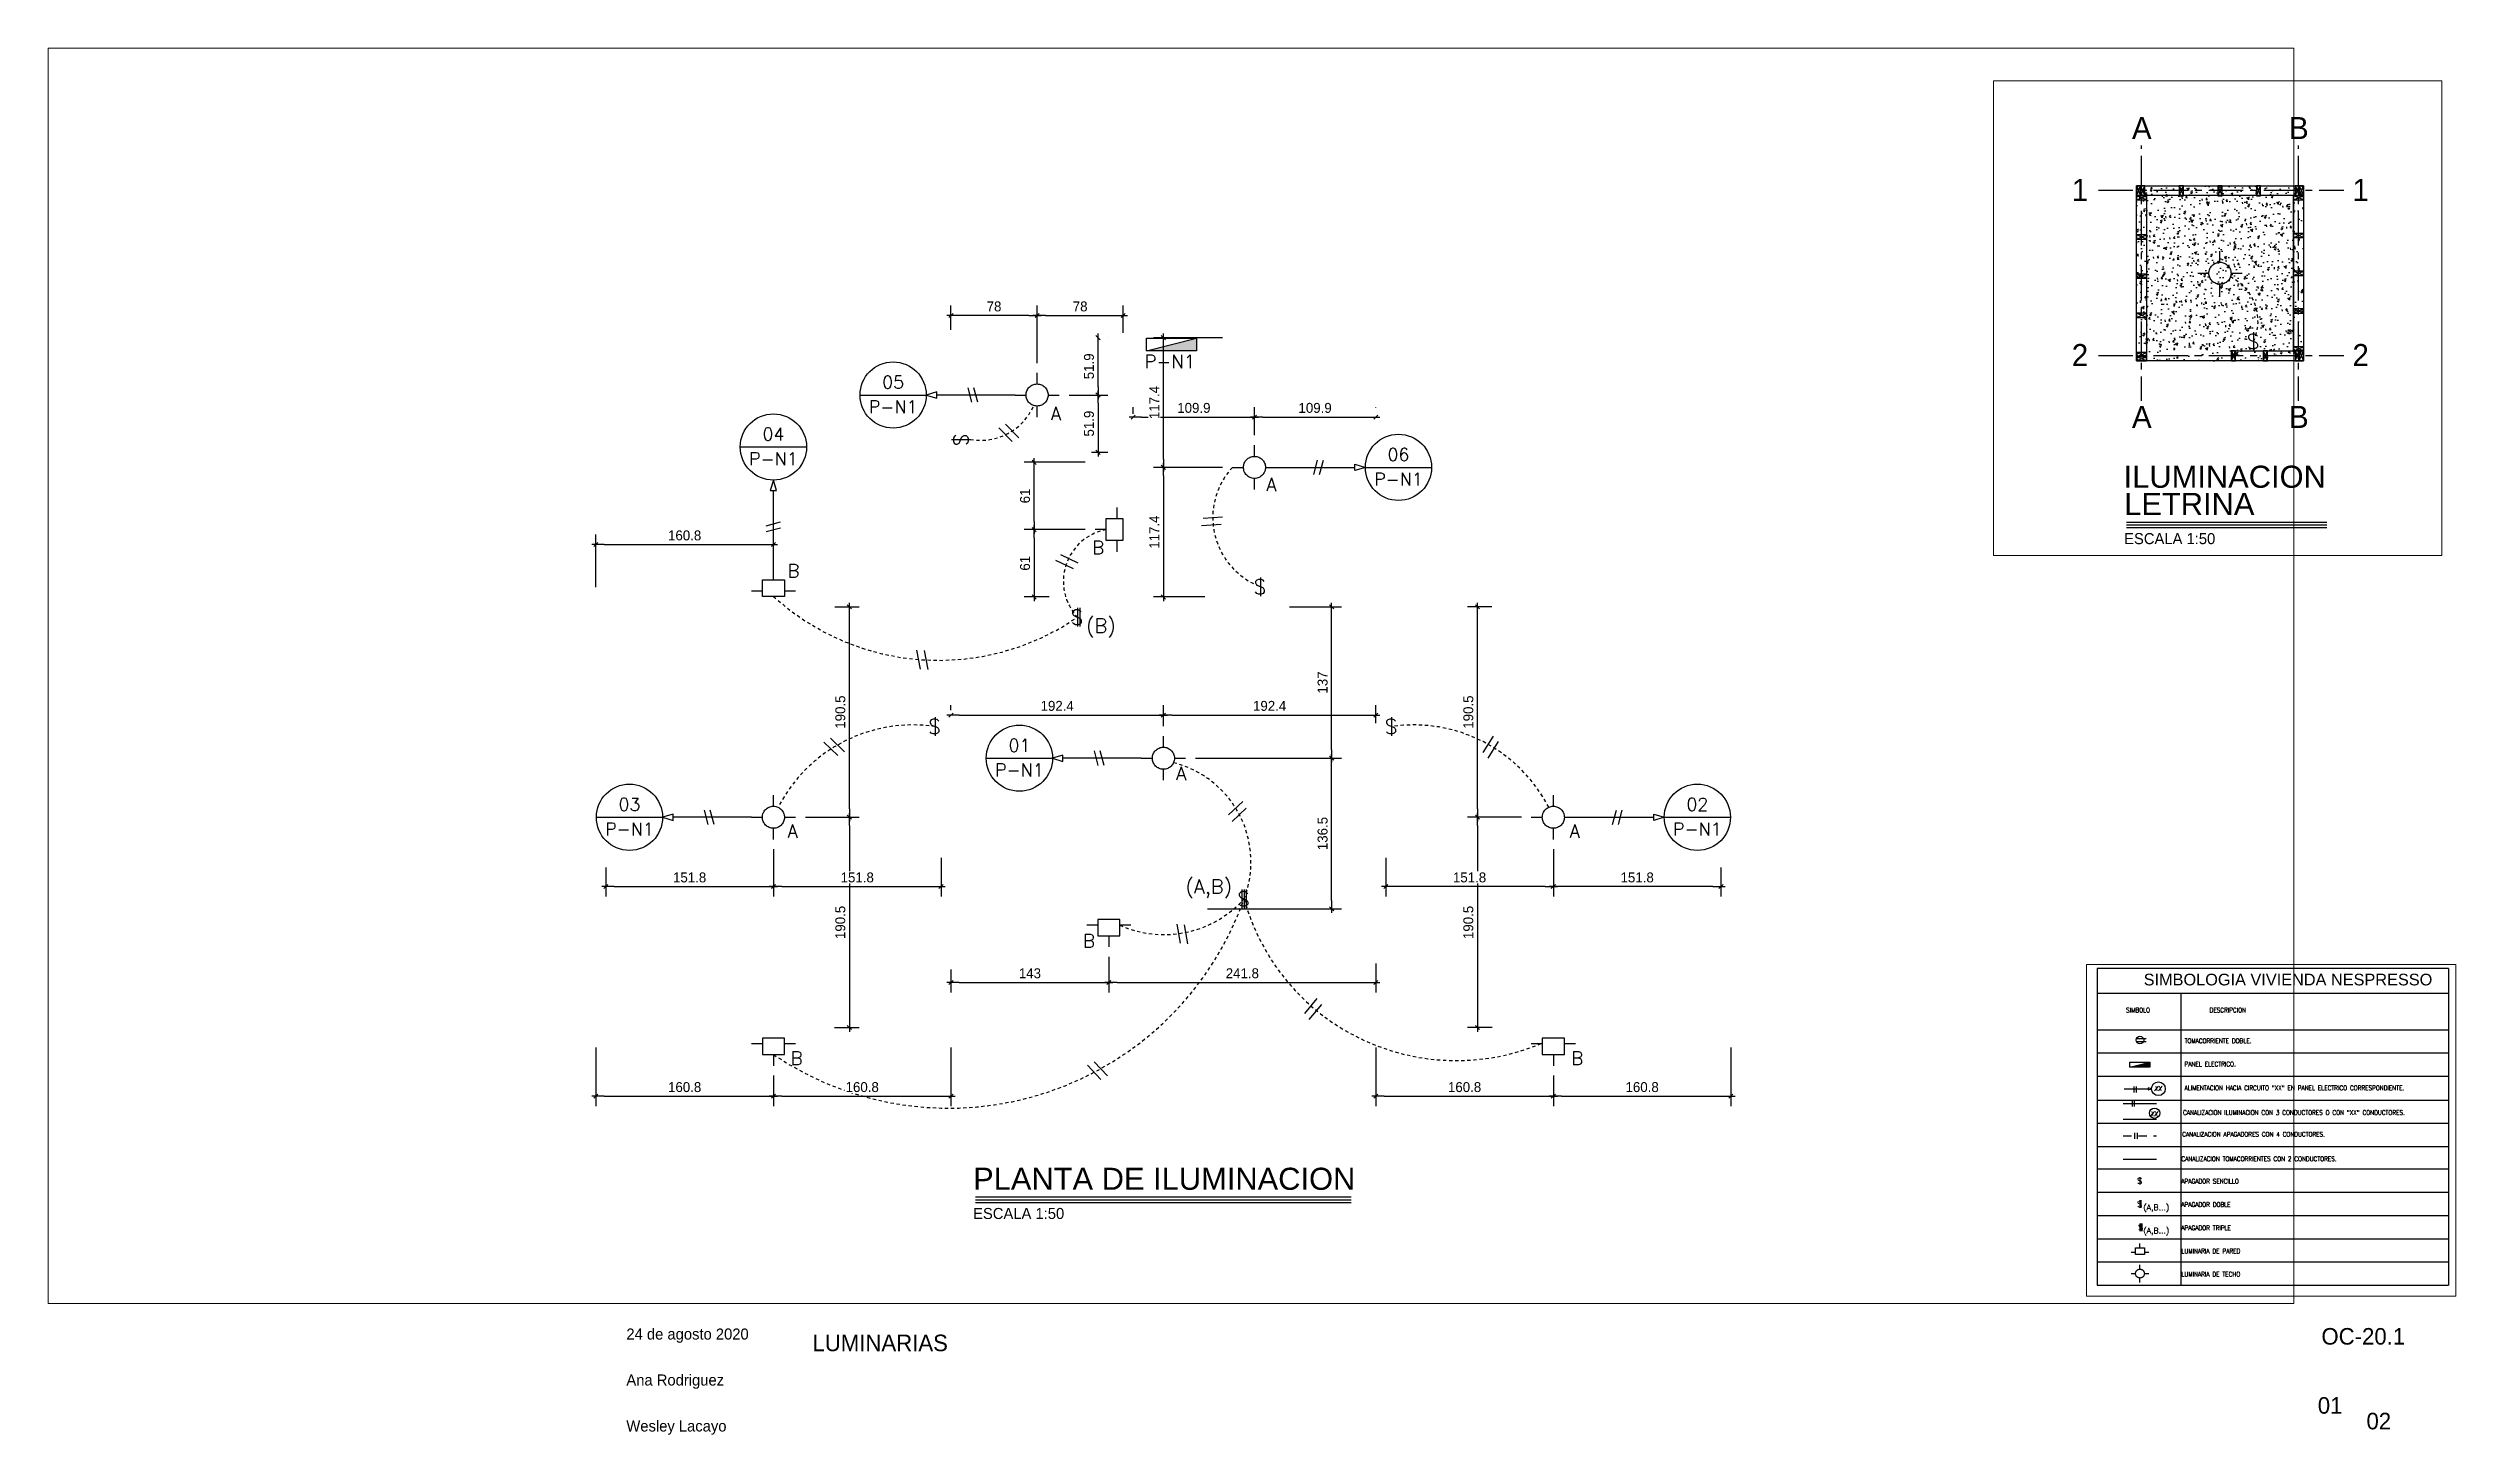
# Paper-space layout 'EL-01' of a CAD drawing. Header units: millimetres. Extents: x 87.4 to 131, y 309.4 to 334.5.
# The model-space entities are those that its viewports show. They can reach past a viewport. Long polylines and large blocks are cut down to what shows.
import ezdxf
from ezdxf.enums import TextEntityAlignment as Align

# ---------------------------------------------------------------- set-up
doc = ezdxf.new("R2010")
doc.units = ezdxf.units.MM
doc.set_wipeout_variables(frame=1)
for name, pattern in [('ACAD_ISO02W100', [15, 12, -3]), ('ACAD_ISO04W100', [30, 24, -3, 0, -3]), ('CENTER', [2, 1.25, -0.25, 0.25, -0.25])]:
    doc.linetypes.add(name, pattern=pattern)
for name, color, linetype in [('0 @ 0.5', 7, 'Continuous'), ('E-NOTE', 2, 'Continuous'), ('E-PANEL', 4, 'Continuous'), ('E-POWER', 4, 'Continuous'), ('E-POWER-CIRC', 3, 'ACAD_ISO04W100'), ('E-SWITCH', 1, 'ACAD_ISO02W100'), ('EJES', 2, 'CENTER'), ('EJES @ 0.5', 2, 'CENTER'), ('PANELES', 2, 'Continuous'), ('Simbols', 3, 'Continuous'), ('TEXTO', 2, 'Continuous'), ('TEXTOS TITULOS @ 0.5', 3, 'Continuous')]:
    doc.layers.add(name, color=color, linetype=linetype)
doc.styles.add('century gothic', font='GOTHIC.TTF')
doc.styles.add('JACFER', font='romans.shx', dxfattribs={"oblique": 15})
doc.styles.add('LEGEND-400$0$PROJTEXT', font='swissl.ttf')
doc.styles.add('NOTAS', font='GOTHIC.TTF')
doc.styles.add('ROMAN-S', font='romans.shx', dxfattribs={"oblique": 15})
doc.styles.add('Romans', font='romans.shx', dxfattribs={"width": 0.9})
doc.styles.add('SMCtitulos', font='sanss___.ttf')
doc.styles.get("Standard").update_dxf_attribs({"font": 'arial.ttf'})
doc.dimstyles.new('ANOTATIVE CM SMCONSTRUCCIONES', dxfattribs={"dimscale": 0, "dimtxt": 0.18, "dimasz": 0.15, "dimexe": 0.18, "dimexo": 0.18, "dimgap": 0.07, "dimtad": 1, "dimdec": 1, "dimlfac": 100, "dimdsep": 46, "dimtxsty": 'century gothic', "dimblk1": 'FLECHA1', "dimblk2": 'FLECHA1', "dimsah": 1, "dimcen": 0.18, "dimdle": 0.075, "dimclrd": 1, "dimclre": 1, "dimclrt": 2, "dimaunit": 1, "dimadec": 0, "dimazin": 2, "dimtfac": 0.75, "dimtdec": 1, "dimtix": 1, "dimtmove": 2, "dimatfit": 3, "dimfxl": 0.09, "dimtvp": 1.5, "dimtfill": 1, "dimtolj": 1, "dimtzin": 0, "dimarcsym": 0})

psp = doc.layouts.new('EL-01')

# ---------------------------------------------------------------- texts
at = {"layer": 'TEXTO', "color": 2, "attachment_point": 1, "style": 'century gothic'}
for s, insert, char_height, width in [('24 de agosto 2020', (97.885, 311.32), 0.2, 3.7301), ('{\\H3.3333x;LUMINARIAS}', (101.257, 311.209), 0.09, 6.0848), ('OC-20.1', (128.59, 311.328), 0.3, 3.7301), ('Ana Rodriguez', (97.885, 310.487), 0.2, 3.7301), ('Wesley Lacayo', (97.885, 309.654), 0.2, 3.7301), ('01', (128.524, 310.077), 0.3, 3.7301), ('02', (129.406, 309.793), 0.3, 3.7301)]:
    psp.add_mtext(s, dxfattribs=dict(at, insert=insert, char_height=char_height, width=width))

msp = doc.modelspace()

# ---------------------------------------------------------------- texts
at = {"layer": 'E-NOTE', "style": 'ROMAN-S'}
for s, p in [('05', (19446.7251, 4521.6711)), ('P-N1', (19446.7251, 4521.4476)), ('04', (19445.6411, 4521.2006)), ('P-N1', (19445.6411, 4520.9771)), ('06', (19451.3021, 4521.0157)), ('P-N1', (19451.3021, 4520.7922)), ('01', (19447.8689, 4518.3814)), ('P-N1', (19447.8689, 4518.158)), ('03', (19444.337, 4517.8465)), ('02', (19454.0089, 4517.8465)), ('P-N1', (19444.337, 4517.623)), ('P-N1', (19454.0089, 4517.623))]:
    msp.add_text(s, height=0.11539, dxfattribs=at).set_placement(p, align=Align.CENTER)
at = {"layer": 'E-NOTE', "color": 3, "style": 'LEGEND-400$0$PROJTEXT'}
msp.add_text('SIMBOLOGIA VIVIENDA NESPRESSO', height=0.263943, dxfattribs=at).set_placement((19485.568, 4521.4936))
at = {"layer": 'E-NOTE', "style": 'Romans', "width": 0.9}
for s, height, p in [('SIMBOLO', 0.10474, (19485.1702, 4520.9348)), ('DESCRIPCION ', 0.104739, (19487.0604, 4520.9348))]:
    msp.add_text(s, height=height, dxfattribs=at).set_placement(p, align=Align.MIDDLE_LEFT)
for s, p in [('TOMACORRIENTE DOBLE.', (19486.4944, 4520.186)), ('PANEL ELECTRICO.', (19486.4944, 4519.6603)), ('ALIMENTACION HACIA CIRCUITO "XX" EN PANEL ELECTRICO CORRESPONDIENTE.', (19486.4944, 4519.1192)), ('CANALIZACION ILUMINACION CON 3 CONDUCTORES O CON "XX" CONDUCTORES.', (19486.4598, 4518.5599)), ('CANALIZACION APAGADORES CON 4 CONDUCTORES.', (19486.4408, 4518.0689)), ('CANALIZACION TOMACORRIENTES CON 2 CONDUCTORES.', (19486.4219, 4517.5145)), ('APAGADOR SENCILLO', (19486.4219, 4517.0049)), ('APAGADOR DOBLE', (19486.4219, 4516.4786)), ('APAGADOR TRIPLE', (19486.4219, 4515.9522)), ('LUMINARIA DE PARED', (19486.4219, 4515.4259)), ('LUMINARIA DE TECHO', (19486.4219, 4514.8996))]:
    msp.add_text(s, height=0.104739, dxfattribs=at).set_placement(p)
at = {"layer": 'E-POWER', "color": 2, "ltscale": 0.5, "style": 'JACFER'}
for s, p in [('P-N1', (19449.0025, 4521.855)), ('A', (19448.153, 4521.385)), ('A', (19450.1054, 4520.741)), ('B', (19448.5282, 4520.1701)), ('B', (19445.7683, 4519.9604)), ('A', (19449.2873, 4518.1246)), ('A', (19445.7683, 4517.602)), ('A', (19452.852, 4517.602)), ('B', (19448.4451, 4516.6089)), ('B', (19445.7976, 4515.5457)), ('B', (19452.8673, 4515.5446))]:
    msp.add_text(s, height=0.12, dxfattribs=at).set_placement(p)
at = {"layer": 'E-SWITCH', "ltscale": 0.5, "style": 'JACFER'}
for s, height, p in [('(B)', 0.128, (19448.4719, 4519.4589)), ('(A,B)', 0.128, (19449.372, 4517.0964)), ('S', 0.133, (19449.8415, 4516.9808)), ('(A,B...)', 0.128, (19485.5606, 4516.4019)), ('S', 0.133, (19485.4418, 4515.9485)), ('(A,B...)', 0.128, (19485.5606, 4515.8756))]:
    msp.add_text(s, height=height, dxfattribs=at).set_placement(p)
at = {"layer": 'Simbols', "ltscale": 0.5, "style": 'JACFER', "oblique": 15}
for p in [(19485.8881, 4519.1072), (19485.7973, 4518.5358)]:
    msp.add_text('XX', height=0.10212, dxfattribs=at).set_placement(p, align=Align.CENTER)

# ---------------------------------------------------------------- blocks, each defined once
blk = doc.blocks.new('*U16')
at = {"color": 2}
blk.add_line((0, 0.052), (6.808, 0.052), dxfattribs=at)
at = {"color": 250}
blk.add_line((0, 0), (6.808, 0), dxfattribs=at)
at = {"color": 7}
blk.add_line((0, -0.047), (6.808, -0.047), dxfattribs=at)
at = {"color": 0, "linetype": 'ByBlock', "lineweight": -2, "style": 'NOTAS'}
for tag, p in [('1TITLE', (0.027, 1.014)), ('2TITLE', (-0.043, 0.181))]:
    blk.add_attdef(tag, p, '', height=0.3, dxfattribs=at)
blk.add_attdef('SCALE', text='', height=0.18, dxfattribs=at).set_placement((-0.043, -0.148), align=Align.TOP_LEFT)
blk = doc.blocks.new('LUM1')
at = {"layer": 'E-SWITCH', "color": 3}
for p, q in [((-0.2, 0), (-0.1, 0)), ((0, 0.1), (0, 0.2)), ((0.1, 0), (0.2, 0)), ((0, -0.2), (0, -0.1))]:
    blk.add_line(p, q, dxfattribs=at)
blk.add_circle((0, 0), 0.1, dxfattribs=at)
blk = doc.blocks.new('E-SWITCH')
at = {"layer": 'E-SWITCH'}
blk.add_line((-3.696, -0.2), (-3.696, -0.37), dxfattribs=at)
at = {"layer": 'E-SWITCH', "ltscale": 0.5, "style": 'JACFER'}
blk.add_text('S', height=0.133, dxfattribs=at).set_placement((-3.758, -0.351))
blk = doc.blocks.new('tr')
at = {"layer": 'E-SWITCH'}
for p, q in [((19450.177, 4518.695), (19450.177, 4518.525)), ((19450.197, 4518.695), (19450.197, 4518.525))]:
    blk.add_line(p, q, dxfattribs=at)
at = {"layer": 'E-SWITCH', "ltscale": 0.5, "style": 'JACFER'}
blk.add_text('S', height=0.133, dxfattribs=at).set_placement((19450.114, 4518.543))
blk = doc.blocks.new('LUM2')
at = {"layer": 'E-SWITCH', "color": 3}
for p, q in [((-0.2, -0.05), (-0.1, -0.05)), ((0, -0.15), (0, -0.25)), ((0.1, -0.05), (0.2, -0.05))]:
    blk.add_line(p, q, dxfattribs=at)
blk.add_lwpolyline([(-0.1, -0.15), (0.1, -0.15), (0.1, 0), (-0.1, 0)], close=True, dxfattribs=at)
blk = doc.blocks.new('FLECHA1')
at = {"color": 1}
blk.add_line((-1, 0), (0.5, 0), dxfattribs=at)
at = {"color": 4}
blk.add_line((-0.25, -0.25), (0.25, 0.25), dxfattribs=at)
blk = doc.blocks.new('*D408')
at = {"color": 1, "lineweight": -2, "transparency": 16777216}
for p, q in [((19445.931, 4517.788), (19446.419, 4517.788)), ((19446.329, 4517.713), (19446.329, 4515.958)), ((19446.194, 4515.883), (19446.419, 4515.883))]:
    blk.add_line(p, q, dxfattribs=at)
at = {"layer": 'Defpoints', "color": 0, "transparency": 16777216}
for p in [(19445.841, 4517.788), (19446.104, 4515.883), (19446.329, 4515.883)]:
    blk.add_point(p, dxfattribs=at)
at = {"color": 1, "lineweight": -2, "transparency": 16777216, "xscale": 0.075, "yscale": 0.075, "zscale": 0.075}
for p, rotation in [((19446.329, 4517.788), 90), ((19446.329, 4515.883), 270)]:
    blk.add_blockref('FLECHA1', p, dxfattribs=dict(at, rotation=rotation))
at = {"color": 2, "transparency": 16777216, "insert": (19446.247, 4516.835), "char_height": 0.09, "attachment_point": 5, "rotation": 90, "style": 'century gothic', "bg_fill": 3, "box_fill_scale": 1.1, "bg_fill_color": 256, "bg_fill_true_color": 13158600, "bg_fill_transparency": 0}
blk.add_mtext('\\A1;190.5', dxfattribs=at)
blk = doc.blocks.new('*D409')
at = {"color": 1, "lineweight": -2, "transparency": 16777216}
for p, q in [((19446.198, 4519.693), (19446.419, 4519.693)), ((19446.329, 4517.863), (19446.329, 4519.618)), ((19445.931, 4517.788), (19446.419, 4517.788))]:
    blk.add_line(p, q, dxfattribs=at)
at = {"layer": 'Defpoints', "color": 0, "transparency": 16777216}
for p in [(19446.108, 4519.693), (19446.329, 4519.693), (19445.841, 4517.788)]:
    blk.add_point(p, dxfattribs=at)
at = {"color": 1, "lineweight": -2, "transparency": 16777216, "xscale": 0.075, "yscale": 0.075, "zscale": 0.075}
for p, rotation in [((19446.329, 4519.693), 90), ((19446.329, 4517.788), 270)]:
    blk.add_blockref('FLECHA1', p, dxfattribs=dict(at, rotation=rotation))
at = {"color": 2, "transparency": 16777216, "insert": (19446.247, 4518.74), "char_height": 0.09, "attachment_point": 5, "rotation": 90, "style": 'century gothic', "bg_fill": 3, "box_fill_scale": 1.1, "bg_fill_color": 256, "bg_fill_true_color": 13158600, "bg_fill_transparency": 0}
blk.add_mtext('\\A1;190.5', dxfattribs=at)
blk = doc.blocks.new('*D410')
at = {"color": 1, "lineweight": -2, "transparency": 16777216}
for p, q in [((19444.123, 4517.334), (19444.123, 4517.07)), ((19445.641, 4517.498), (19445.641, 4517.07)), ((19444.198, 4517.16), (19445.566, 4517.16))]:
    blk.add_line(p, q, dxfattribs=at)
at = {"layer": 'Defpoints', "color": 0, "transparency": 16777216}
for p in [(19445.641, 4517.588), (19444.123, 4517.424), (19445.641, 4517.16)]:
    blk.add_point(p, dxfattribs=at)
at = {"color": 1, "lineweight": -2, "transparency": 16777216, "xscale": 0.075, "yscale": 0.075, "zscale": 0.075, "rotation": 180}
blk.add_blockref('FLECHA1', (19444.123, 4517.16), dxfattribs=at)
at = {"color": 1, "lineweight": -2, "transparency": 16777216, "xscale": 0.075, "yscale": 0.075, "zscale": 0.075}
blk.add_blockref('FLECHA1', (19445.641, 4517.16), dxfattribs=at)
at = {"color": 2, "transparency": 16777216, "insert": (19444.882, 4517.242), "char_height": 0.09, "attachment_point": 5, "style": 'century gothic', "bg_fill": 3, "box_fill_scale": 1.1, "bg_fill_color": 256, "bg_fill_true_color": 13158600, "bg_fill_transparency": 0}
blk.add_mtext('\\A1;151.8', dxfattribs=at)
blk = doc.blocks.new('*D411')
at = {"color": 1, "lineweight": -2, "transparency": 16777216}
for p, q in [((19445.641, 4517.498), (19445.641, 4517.07)), ((19447.159, 4517.419), (19447.159, 4517.07)), ((19445.716, 4517.16), (19447.084, 4517.16))]:
    blk.add_line(p, q, dxfattribs=at)
at = {"layer": 'Defpoints', "color": 0, "transparency": 16777216}
for p in [(19445.641, 4517.588), (19447.159, 4517.509), (19447.159, 4517.16)]:
    blk.add_point(p, dxfattribs=at)
at = {"color": 1, "lineweight": -2, "transparency": 16777216, "xscale": 0.075, "yscale": 0.075, "zscale": 0.075, "rotation": 180}
blk.add_blockref('FLECHA1', (19445.641, 4517.16), dxfattribs=at)
at = {"color": 1, "lineweight": -2, "transparency": 16777216, "xscale": 0.075, "yscale": 0.075, "zscale": 0.075}
blk.add_blockref('FLECHA1', (19447.159, 4517.16), dxfattribs=at)
at = {"color": 2, "transparency": 16777216, "insert": (19446.4, 4517.242), "char_height": 0.09, "attachment_point": 5, "style": 'century gothic', "bg_fill": 3, "box_fill_scale": 1.1, "bg_fill_color": 256, "bg_fill_true_color": 13158600, "bg_fill_transparency": 0}
blk.add_mtext('\\A1;151.8', dxfattribs=at)
blk = doc.blocks.new('*D412')
at = {"color": 1, "lineweight": -2, "transparency": 16777216}
for p, q in [((19444.033, 4515.703), (19444.033, 4515.171)), ((19445.641, 4515.448), (19445.641, 4515.171)), ((19444.108, 4515.261), (19445.566, 4515.261))]:
    blk.add_line(p, q, dxfattribs=at)
at = {"layer": 'Defpoints', "color": 0, "transparency": 16777216}
for p in [(19444.033, 4515.793), (19445.641, 4515.538), (19445.641, 4515.261)]:
    blk.add_point(p, dxfattribs=at)
at = {"color": 1, "lineweight": -2, "transparency": 16777216, "xscale": 0.075, "yscale": 0.075, "zscale": 0.075, "rotation": 180}
blk.add_blockref('FLECHA1', (19444.033, 4515.261), dxfattribs=at)
at = {"color": 1, "lineweight": -2, "transparency": 16777216, "xscale": 0.075, "yscale": 0.075, "zscale": 0.075}
blk.add_blockref('FLECHA1', (19445.641, 4515.261), dxfattribs=at)
at = {"color": 2, "transparency": 16777216, "insert": (19444.837, 4515.343), "char_height": 0.09, "attachment_point": 5, "style": 'century gothic', "bg_fill": 3, "box_fill_scale": 1.1, "bg_fill_color": 256, "bg_fill_true_color": 13158600, "bg_fill_transparency": 0}
blk.add_mtext('\\A1;160.8', dxfattribs=at)
blk = doc.blocks.new('*D413')
at = {"color": 1, "lineweight": -2, "transparency": 16777216}
for p, q in [((19447.249, 4515.703), (19447.249, 4515.171)), ((19445.641, 4515.448), (19445.641, 4515.171)), ((19445.716, 4515.261), (19447.174, 4515.261))]:
    blk.add_line(p, q, dxfattribs=at)
at = {"layer": 'Defpoints', "color": 0, "transparency": 16777216}
for p in [(19447.249, 4515.793), (19445.641, 4515.538), (19447.249, 4515.261)]:
    blk.add_point(p, dxfattribs=at)
at = {"color": 1, "lineweight": -2, "transparency": 16777216, "xscale": 0.075, "yscale": 0.075, "zscale": 0.075, "rotation": 180}
blk.add_blockref('FLECHA1', (19445.641, 4515.261), dxfattribs=at)
at = {"color": 1, "lineweight": -2, "transparency": 16777216, "xscale": 0.075, "yscale": 0.075, "zscale": 0.075}
blk.add_blockref('FLECHA1', (19447.249, 4515.261), dxfattribs=at)
at = {"color": 2, "transparency": 16777216, "insert": (19446.445, 4515.343), "char_height": 0.09, "attachment_point": 5, "style": 'century gothic', "bg_fill": 3, "box_fill_scale": 1.1, "bg_fill_color": 256, "bg_fill_true_color": 13158600, "bg_fill_transparency": 0}
blk.add_mtext('\\A1;160.8', dxfattribs=at)
blk = doc.blocks.new('*D414')
at = {"color": 1, "lineweight": -2, "transparency": 16777216}
for p, q in [((19451.097, 4515.703), (19451.097, 4515.171)), ((19452.705, 4515.448), (19452.705, 4515.171)), ((19451.172, 4515.261), (19452.63, 4515.261))]:
    blk.add_line(p, q, dxfattribs=at)
at = {"layer": 'Defpoints', "color": 0, "transparency": 16777216}
for p in [(19451.097, 4515.793), (19452.705, 4515.538), (19452.705, 4515.261)]:
    blk.add_point(p, dxfattribs=at)
at = {"color": 1, "lineweight": -2, "transparency": 16777216, "xscale": 0.075, "yscale": 0.075, "zscale": 0.075, "rotation": 180}
blk.add_blockref('FLECHA1', (19451.097, 4515.261), dxfattribs=at)
at = {"color": 1, "lineweight": -2, "transparency": 16777216, "xscale": 0.075, "yscale": 0.075, "zscale": 0.075}
blk.add_blockref('FLECHA1', (19452.705, 4515.261), dxfattribs=at)
at = {"color": 2, "transparency": 16777216, "insert": (19451.901, 4515.343), "char_height": 0.09, "attachment_point": 5, "style": 'century gothic', "bg_fill": 3, "box_fill_scale": 1.1, "bg_fill_color": 256, "bg_fill_true_color": 13158600, "bg_fill_transparency": 0}
blk.add_mtext('\\A1;160.8', dxfattribs=at)
blk = doc.blocks.new('*D415')
at = {"color": 1, "lineweight": -2, "transparency": 16777216}
for p, q in [((19454.313, 4515.703), (19454.313, 4515.171)), ((19452.705, 4515.448), (19452.705, 4515.171)), ((19452.78, 4515.261), (19454.238, 4515.261))]:
    blk.add_line(p, q, dxfattribs=at)
at = {"layer": 'Defpoints', "color": 0, "transparency": 16777216}
for p in [(19454.313, 4515.793), (19452.705, 4515.538), (19454.313, 4515.261)]:
    blk.add_point(p, dxfattribs=at)
at = {"color": 1, "lineweight": -2, "transparency": 16777216, "xscale": 0.075, "yscale": 0.075, "zscale": 0.075, "rotation": 180}
blk.add_blockref('FLECHA1', (19452.705, 4515.261), dxfattribs=at)
at = {"color": 1, "lineweight": -2, "transparency": 16777216, "xscale": 0.075, "yscale": 0.075, "zscale": 0.075}
blk.add_blockref('FLECHA1', (19454.313, 4515.261), dxfattribs=at)
at = {"color": 2, "transparency": 16777216, "insert": (19453.509, 4515.343), "char_height": 0.09, "attachment_point": 5, "style": 'century gothic', "bg_fill": 3, "box_fill_scale": 1.1, "bg_fill_color": 256, "bg_fill_true_color": 13158600, "bg_fill_transparency": 0}
blk.add_mtext('\\A1;160.8', dxfattribs=at)
blk = doc.blocks.new('*D416')
at = {"color": 1, "lineweight": -2, "transparency": 16777216}
for p, q in [((19452.415, 4517.788), (19451.927, 4517.788)), ((19452.017, 4517.713), (19452.017, 4515.958)), ((19452.152, 4515.883), (19451.927, 4515.883))]:
    blk.add_line(p, q, dxfattribs=at)
at = {"layer": 'Defpoints', "color": 0, "transparency": 16777216}
for p in [(19452.505, 4517.788), (19452.017, 4515.883), (19452.242, 4515.883)]:
    blk.add_point(p, dxfattribs=at)
at = {"color": 1, "lineweight": -2, "transparency": 16777216, "xscale": 0.075, "yscale": 0.075, "zscale": 0.075}
for p, rotation in [((19452.017, 4517.788), 90), ((19452.017, 4515.883), 270)]:
    blk.add_blockref('FLECHA1', p, dxfattribs=dict(at, rotation=rotation))
at = {"color": 2, "transparency": 16777216, "insert": (19451.935, 4516.835), "char_height": 0.09, "attachment_point": 5, "rotation": 90, "style": 'century gothic', "bg_fill": 3, "box_fill_scale": 1.1, "bg_fill_color": 256, "bg_fill_true_color": 13158600, "bg_fill_transparency": 0}
blk.add_mtext('\\A1;190.5', dxfattribs=at)
blk = doc.blocks.new('*D417')
at = {"color": 1, "lineweight": -2, "transparency": 16777216}
for p, q in [((19452.148, 4519.693), (19451.927, 4519.693)), ((19452.017, 4517.863), (19452.017, 4519.618)), ((19452.415, 4517.788), (19451.927, 4517.788))]:
    blk.add_line(p, q, dxfattribs=at)
at = {"layer": 'Defpoints', "color": 0, "transparency": 16777216}
for p in [(19452.017, 4519.693), (19452.238, 4519.693), (19452.505, 4517.788)]:
    blk.add_point(p, dxfattribs=at)
at = {"color": 1, "lineweight": -2, "transparency": 16777216, "xscale": 0.075, "yscale": 0.075, "zscale": 0.075}
for p, rotation in [((19452.017, 4519.693), 90), ((19452.017, 4517.788), 270)]:
    blk.add_blockref('FLECHA1', p, dxfattribs=dict(at, rotation=rotation))
at = {"color": 2, "transparency": 16777216, "insert": (19451.935, 4518.74), "char_height": 0.09, "attachment_point": 5, "rotation": 90, "style": 'century gothic', "bg_fill": 3, "box_fill_scale": 1.1, "bg_fill_color": 256, "bg_fill_true_color": 13158600, "bg_fill_transparency": 0}
blk.add_mtext('\\A1;190.5', dxfattribs=at)
blk = doc.blocks.new('*D418')
at = {"color": 1, "lineweight": -2, "transparency": 16777216}
for p, q in [((19452.705, 4517.498), (19452.705, 4517.07)), ((19454.223, 4517.334), (19454.223, 4517.07)), ((19454.148, 4517.16), (19452.78, 4517.16))]:
    blk.add_line(p, q, dxfattribs=at)
at = {"layer": 'Defpoints', "color": 0, "transparency": 16777216}
for p in [(19452.705, 4517.588), (19454.223, 4517.424), (19452.705, 4517.16)]:
    blk.add_point(p, dxfattribs=at)
at = {"color": 1, "lineweight": -2, "transparency": 16777216, "xscale": 0.075, "yscale": 0.075, "zscale": 0.075, "rotation": 180}
blk.add_blockref('FLECHA1', (19452.705, 4517.16), dxfattribs=at)
at = {"color": 1, "lineweight": -2, "transparency": 16777216, "xscale": 0.075, "yscale": 0.075, "zscale": 0.075}
blk.add_blockref('FLECHA1', (19454.223, 4517.16), dxfattribs=at)
at = {"color": 2, "transparency": 16777216, "insert": (19453.464, 4517.242), "char_height": 0.09, "attachment_point": 5, "style": 'century gothic', "bg_fill": 3, "box_fill_scale": 1.1, "bg_fill_color": 256, "bg_fill_true_color": 13158600, "bg_fill_transparency": 0}
blk.add_mtext('\\A1;151.8', dxfattribs=at)
blk = doc.blocks.new('*D419')
at = {"color": 1, "lineweight": -2, "transparency": 16777216}
for p, q in [((19451.187, 4517.419), (19451.187, 4517.07)), ((19452.705, 4517.498), (19452.705, 4517.07)), ((19452.63, 4517.16), (19451.262, 4517.16))]:
    blk.add_line(p, q, dxfattribs=at)
at = {"layer": 'Defpoints', "color": 0, "transparency": 16777216}
for p in [(19452.705, 4517.588), (19451.187, 4517.509), (19451.187, 4517.16)]:
    blk.add_point(p, dxfattribs=at)
at = {"color": 1, "lineweight": -2, "transparency": 16777216, "xscale": 0.075, "yscale": 0.075, "zscale": 0.075, "rotation": 180}
blk.add_blockref('FLECHA1', (19451.187, 4517.16), dxfattribs=at)
at = {"color": 1, "lineweight": -2, "transparency": 16777216, "xscale": 0.075, "yscale": 0.075, "zscale": 0.075}
blk.add_blockref('FLECHA1', (19452.705, 4517.16), dxfattribs=at)
at = {"color": 2, "transparency": 16777216, "insert": (19451.946, 4517.242), "char_height": 0.09, "attachment_point": 5, "style": 'century gothic', "bg_fill": 3, "box_fill_scale": 1.1, "bg_fill_color": 256, "bg_fill_true_color": 13158600, "bg_fill_transparency": 0}
blk.add_mtext('\\A1;151.8', dxfattribs=at)
blk = doc.blocks.new('*D420')
at = {"color": 1, "lineweight": -2, "transparency": 16777216}
for p, q in [((19447.249, 4518.757), (19447.249, 4518.803)), ((19447.324, 4518.713), (19449.098, 4518.713)), ((19449.173, 4518.613), (19449.173, 4518.803))]:
    blk.add_line(p, q, dxfattribs=at)
at = {"layer": 'Defpoints', "color": 0, "transparency": 16777216}
for p in [(19447.249, 4518.667), (19449.173, 4518.713), (19449.173, 4518.523)]:
    blk.add_point(p, dxfattribs=at)
at = {"color": 1, "lineweight": -2, "transparency": 16777216, "xscale": 0.075, "yscale": 0.075, "zscale": 0.075, "rotation": 180}
blk.add_blockref('FLECHA1', (19447.249, 4518.713), dxfattribs=at)
at = {"color": 1, "lineweight": -2, "transparency": 16777216, "xscale": 0.075, "yscale": 0.075, "zscale": 0.075}
blk.add_blockref('FLECHA1', (19449.173, 4518.713), dxfattribs=at)
at = {"color": 2, "transparency": 16777216, "insert": (19448.211, 4518.796), "char_height": 0.09, "attachment_point": 5, "style": 'century gothic', "bg_fill": 3, "box_fill_scale": 1.1, "bg_fill_color": 256, "bg_fill_true_color": 13158600, "bg_fill_transparency": 0}
blk.add_mtext('\\A1;192.4', dxfattribs=at)
blk = doc.blocks.new('*D421')
at = {"color": 1, "lineweight": -2, "transparency": 16777216}
for p, q in [((19449.173, 4518.613), (19449.173, 4518.803)), ((19449.248, 4518.713), (19451.022, 4518.713)), ((19451.097, 4518.64), (19451.097, 4518.803))]:
    blk.add_line(p, q, dxfattribs=at)
at = {"layer": 'Defpoints', "color": 0, "transparency": 16777216}
for p in [(19451.097, 4518.713), (19449.173, 4518.523), (19451.097, 4518.55)]:
    blk.add_point(p, dxfattribs=at)
at = {"color": 1, "lineweight": -2, "transparency": 16777216, "xscale": 0.075, "yscale": 0.075, "zscale": 0.075, "rotation": 180}
blk.add_blockref('FLECHA1', (19449.173, 4518.713), dxfattribs=at)
at = {"color": 1, "lineweight": -2, "transparency": 16777216, "xscale": 0.075, "yscale": 0.075, "zscale": 0.075}
blk.add_blockref('FLECHA1', (19451.097, 4518.713), dxfattribs=at)
at = {"color": 2, "transparency": 16777216, "insert": (19450.135, 4518.796), "char_height": 0.09, "attachment_point": 5, "style": 'century gothic', "bg_fill": 3, "box_fill_scale": 1.1, "bg_fill_color": 256, "bg_fill_true_color": 13158600, "bg_fill_transparency": 0}
blk.add_mtext('\\A1;192.4', dxfattribs=at)
blk = doc.blocks.new('*D422')
at = {"color": 1, "lineweight": -2, "transparency": 16777216}
for p, q in [((19449.463, 4518.323), (19450.787, 4518.323)), ((19450.697, 4517.033), (19450.697, 4518.248)), ((19449.573, 4516.958), (19450.787, 4516.958))]:
    blk.add_line(p, q, dxfattribs=at)
at = {"layer": 'Defpoints', "color": 0, "transparency": 16777216}
for p in [(19449.373, 4518.323), (19450.697, 4518.323), (19449.483, 4516.958)]:
    blk.add_point(p, dxfattribs=at)
at = {"color": 1, "lineweight": -2, "transparency": 16777216, "xscale": 0.075, "yscale": 0.075, "zscale": 0.075}
for p, rotation in [((19450.697, 4518.323), 90), ((19450.697, 4516.958), 270)]:
    blk.add_blockref('FLECHA1', p, dxfattribs=dict(at, rotation=rotation))
at = {"color": 2, "transparency": 16777216, "insert": (19450.615, 4517.64), "char_height": 0.09, "attachment_point": 5, "rotation": 90, "style": 'century gothic', "bg_fill": 3, "box_fill_scale": 1.1, "bg_fill_color": 256, "bg_fill_true_color": 13158600, "bg_fill_transparency": 0}
blk.add_mtext('\\A1;136.5', dxfattribs=at)
blk = doc.blocks.new('*D423')
at = {"color": 1, "lineweight": -2, "transparency": 16777216}
for p, q in [((19450.314, 4519.693), (19450.787, 4519.693)), ((19450.697, 4518.398), (19450.697, 4519.618)), ((19449.463, 4518.323), (19450.787, 4518.323))]:
    blk.add_line(p, q, dxfattribs=at)
at = {"layer": 'Defpoints', "color": 0, "transparency": 16777216}
for p in [(19450.224, 4519.693), (19450.697, 4519.693), (19449.373, 4518.323)]:
    blk.add_point(p, dxfattribs=at)
at = {"color": 1, "lineweight": -2, "transparency": 16777216, "xscale": 0.075, "yscale": 0.075, "zscale": 0.075}
for p, rotation in [((19450.697, 4519.693), 90), ((19450.697, 4518.323), 270)]:
    blk.add_blockref('FLECHA1', p, dxfattribs=dict(at, rotation=rotation))
at = {"color": 2, "transparency": 16777216, "insert": (19450.615, 4519.008), "char_height": 0.09, "attachment_point": 5, "rotation": 90, "style": 'century gothic', "bg_fill": 3, "box_fill_scale": 1.1, "bg_fill_color": 256, "bg_fill_true_color": 13158600, "bg_fill_transparency": 0}
blk.add_mtext('\\A1;137', dxfattribs=at)
blk = doc.blocks.new('*D424')
at = {"color": 1, "lineweight": -2, "transparency": 16777216}
for p, q in [((19444.033, 4519.873), (19444.033, 4520.348)), ((19444.108, 4520.258), (19445.566, 4520.258)), ((19445.641, 4520.128), (19445.641, 4520.348))]:
    blk.add_line(p, q, dxfattribs=at)
at = {"layer": 'Defpoints', "color": 0, "transparency": 16777216}
for p in [(19445.641, 4520.258), (19445.641, 4520.038), (19444.033, 4519.783)]:
    blk.add_point(p, dxfattribs=at)
at = {"color": 1, "lineweight": -2, "transparency": 16777216, "xscale": 0.075, "yscale": 0.075, "zscale": 0.075, "rotation": 180}
blk.add_blockref('FLECHA1', (19444.033, 4520.258), dxfattribs=at)
at = {"color": 1, "lineweight": -2, "transparency": 16777216, "xscale": 0.075, "yscale": 0.075, "zscale": 0.075}
blk.add_blockref('FLECHA1', (19445.641, 4520.258), dxfattribs=at)
at = {"color": 2, "transparency": 16777216, "insert": (19444.837, 4520.34), "char_height": 0.09, "attachment_point": 5, "style": 'century gothic', "bg_fill": 3, "box_fill_scale": 1.1, "bg_fill_color": 256, "bg_fill_true_color": 13158600, "bg_fill_transparency": 0}
blk.add_mtext('\\A1;160.8', dxfattribs=at)
blk = doc.blocks.new('*D425')
at = {"color": 1, "lineweight": -2, "transparency": 16777216}
for p, q in [((19448.319, 4521.612), (19448.671, 4521.612)), ((19448.581, 4521.537), (19448.581, 4521.168)), ((19448.521, 4521.093), (19448.671, 4521.093))]:
    blk.add_line(p, q, dxfattribs=at)
at = {"layer": 'Defpoints', "color": 0, "transparency": 16777216}
for p in [(19448.229, 4521.612), (19448.431, 4521.093), (19448.581, 4521.093)]:
    blk.add_point(p, dxfattribs=at)
at = {"color": 1, "lineweight": -2, "transparency": 16777216, "xscale": 0.075, "yscale": 0.075, "zscale": 0.075}
for p, rotation in [((19448.581, 4521.612), 90), ((19448.581, 4521.093), 270)]:
    blk.add_blockref('FLECHA1', p, dxfattribs=dict(at, rotation=rotation))
at = {"color": 2, "transparency": 16777216, "insert": (19448.499, 4521.353), "char_height": 0.09, "attachment_point": 5, "rotation": 90, "style": 'century gothic', "bg_fill": 3, "box_fill_scale": 1.1, "bg_fill_color": 256, "bg_fill_true_color": 13158600, "bg_fill_transparency": 0}
blk.add_mtext('\\A1;51.9', dxfattribs=at)
blk = doc.blocks.new('*D426')
at = {"color": 1, "lineweight": -2, "transparency": 16777216}
for p, q in [((19448.669, 4522.131), (19448.671, 4522.131)), ((19448.581, 4521.687), (19448.581, 4522.056)), ((19448.319, 4521.612), (19448.671, 4521.612))]:
    blk.add_line(p, q, dxfattribs=at)
at = {"layer": 'Defpoints', "color": 0, "transparency": 16777216}
for p in [(19448.579, 4522.131), (19448.581, 4522.131), (19448.229, 4521.612)]:
    blk.add_point(p, dxfattribs=at)
at = {"color": 1, "lineweight": -2, "transparency": 16777216, "xscale": 0.075, "yscale": 0.075, "zscale": 0.075}
for p, rotation in [((19448.581, 4522.131), 90), ((19448.581, 4521.612), 270)]:
    blk.add_blockref('FLECHA1', p, dxfattribs=dict(at, rotation=rotation))
at = {"color": 2, "transparency": 16777216, "insert": (19448.499, 4521.872), "char_height": 0.09, "attachment_point": 5, "rotation": 90, "style": 'century gothic', "bg_fill": 3, "box_fill_scale": 1.1, "bg_fill_color": 256, "bg_fill_true_color": 13158600, "bg_fill_transparency": 0}
blk.add_mtext('\\A1;51.9', dxfattribs=at)
blk = doc.blocks.new('*D427')
at = {"color": 1, "lineweight": -2, "transparency": 16777216}
for p, q in [((19447.249, 4522.202), (19447.249, 4522.422)), ((19447.954, 4522.332), (19447.324, 4522.332)), ((19448.029, 4521.902), (19448.029, 4522.422))]:
    blk.add_line(p, q, dxfattribs=at)
at = {"layer": 'Defpoints', "color": 0, "transparency": 16777216}
for p in [(19447.249, 4522.332), (19447.249, 4522.112), (19448.029, 4521.812)]:
    blk.add_point(p, dxfattribs=at)
at = {"color": 1, "lineweight": -2, "transparency": 16777216, "xscale": 0.075, "yscale": 0.075, "zscale": 0.075, "rotation": 180}
blk.add_blockref('FLECHA1', (19447.249, 4522.332), dxfattribs=at)
at = {"color": 1, "lineweight": -2, "transparency": 16777216, "xscale": 0.075, "yscale": 0.075, "zscale": 0.075}
blk.add_blockref('FLECHA1', (19448.029, 4522.332), dxfattribs=at)
at = {"color": 2, "transparency": 16777216, "insert": (19447.639, 4522.414), "char_height": 0.09, "attachment_point": 5, "style": 'century gothic', "bg_fill": 3, "box_fill_scale": 1.1, "bg_fill_color": 256, "bg_fill_true_color": 13158600, "bg_fill_transparency": 0}
blk.add_mtext('\\A1;78', dxfattribs=at)
blk = doc.blocks.new('*D428')
at = {"color": 1, "lineweight": -2, "transparency": 16777216}
for p, q in [((19448.029, 4521.902), (19448.029, 4522.422)), ((19448.104, 4522.332), (19448.734, 4522.332)), ((19448.809, 4522.175), (19448.809, 4522.422))]:
    blk.add_line(p, q, dxfattribs=at)
at = {"layer": 'Defpoints', "color": 0, "transparency": 16777216}
for p in [(19448.809, 4522.332), (19448.809, 4522.085), (19448.029, 4521.812)]:
    blk.add_point(p, dxfattribs=at)
at = {"color": 1, "lineweight": -2, "transparency": 16777216, "xscale": 0.075, "yscale": 0.075, "zscale": 0.075, "rotation": 180}
blk.add_blockref('FLECHA1', (19448.029, 4522.332), dxfattribs=at)
at = {"color": 1, "lineweight": -2, "transparency": 16777216, "xscale": 0.075, "yscale": 0.075, "zscale": 0.075}
blk.add_blockref('FLECHA1', (19448.809, 4522.332), dxfattribs=at)
at = {"color": 2, "transparency": 16777216, "insert": (19448.419, 4522.414), "char_height": 0.09, "attachment_point": 5, "style": 'century gothic', "bg_fill": 3, "box_fill_scale": 1.1, "bg_fill_color": 256, "bg_fill_true_color": 13158600, "bg_fill_transparency": 0}
blk.add_mtext('\\A1;78', dxfattribs=at)
blk = doc.blocks.new('*D429')
at = {"color": 1, "lineweight": -2, "transparency": 16777216}
for p, q in [((19448.899, 4521.441), (19448.899, 4521.502)), ((19449.998, 4521.247), (19449.998, 4521.502)), ((19448.974, 4521.412), (19449.923, 4521.412))]:
    blk.add_line(p, q, dxfattribs=at)
at = {"layer": 'Defpoints', "color": 0, "transparency": 16777216}
for p in [(19448.899, 4521.351), (19449.998, 4521.412), (19449.998, 4521.157)]:
    blk.add_point(p, dxfattribs=at)
at = {"color": 1, "lineweight": -2, "transparency": 16777216, "xscale": 0.075, "yscale": 0.075, "zscale": 0.075, "rotation": 180}
blk.add_blockref('FLECHA1', (19448.899, 4521.412), dxfattribs=at)
at = {"color": 1, "lineweight": -2, "transparency": 16777216, "xscale": 0.075, "yscale": 0.075, "zscale": 0.075}
blk.add_blockref('FLECHA1', (19449.998, 4521.412), dxfattribs=at)
at = {"color": 2, "transparency": 16777216, "insert": (19449.449, 4521.495), "char_height": 0.09, "attachment_point": 5, "style": 'century gothic', "bg_fill": 3, "box_fill_scale": 1.1, "bg_fill_color": 256, "bg_fill_true_color": 13158600, "bg_fill_transparency": 0}
blk.add_mtext('\\A1;109.9', dxfattribs=at)
blk = doc.blocks.new('*D430')
at = {"color": 1, "lineweight": -2, "transparency": 16777216}
for p, q in [((19449.998, 4521.247), (19449.998, 4521.502)), ((19451.097, 4521.5), (19451.097, 4521.502)), ((19450.073, 4521.412), (19451.022, 4521.412))]:
    blk.add_line(p, q, dxfattribs=at)
at = {"layer": 'Defpoints', "color": 0, "transparency": 16777216}
for p in [(19451.097, 4521.412), (19451.097, 4521.41), (19449.998, 4521.157)]:
    blk.add_point(p, dxfattribs=at)
at = {"color": 1, "lineweight": -2, "transparency": 16777216, "xscale": 0.075, "yscale": 0.075, "zscale": 0.075, "rotation": 180}
blk.add_blockref('FLECHA1', (19449.998, 4521.412), dxfattribs=at)
at = {"color": 1, "lineweight": -2, "transparency": 16777216, "xscale": 0.075, "yscale": 0.075, "zscale": 0.075}
blk.add_blockref('FLECHA1', (19451.097, 4521.412), dxfattribs=at)
at = {"color": 2, "transparency": 16777216, "insert": (19450.547, 4521.495), "char_height": 0.09, "attachment_point": 5, "style": 'century gothic', "bg_fill": 3, "box_fill_scale": 1.1, "bg_fill_color": 256, "bg_fill_true_color": 13158600, "bg_fill_transparency": 0}
blk.add_mtext('\\A1;109.9', dxfattribs=at)
blk = doc.blocks.new('*D431')
at = {"color": 1, "lineweight": -2, "transparency": 16777216}
for p, q in [((19449.708, 4520.957), (19449.083, 4520.957)), ((19449.173, 4520.882), (19449.173, 4519.858)), ((19449.548, 4519.783), (19449.083, 4519.783))]:
    blk.add_line(p, q, dxfattribs=at)
at = {"layer": 'Defpoints', "color": 0, "transparency": 16777216}
for p in [(19449.798, 4520.957), (19449.173, 4519.783), (19449.638, 4519.783)]:
    blk.add_point(p, dxfattribs=at)
at = {"color": 1, "lineweight": -2, "transparency": 16777216, "xscale": 0.075, "yscale": 0.075, "zscale": 0.075}
for p, rotation in [((19449.173, 4520.957), 90), ((19449.173, 4519.783), 270)]:
    blk.add_blockref('FLECHA1', p, dxfattribs=dict(at, rotation=rotation))
at = {"color": 2, "transparency": 16777216, "insert": (19449.091, 4520.37), "char_height": 0.09, "attachment_point": 5, "rotation": 90, "style": 'century gothic', "bg_fill": 3, "box_fill_scale": 1.1, "bg_fill_color": 256, "bg_fill_true_color": 13158600, "bg_fill_transparency": 0}
blk.add_mtext('\\A1;117.4', dxfattribs=at)
blk = doc.blocks.new('*D432')
at = {"color": 1, "lineweight": -2, "transparency": 16777216}
for p, q in [((19449.708, 4522.131), (19449.083, 4522.131)), ((19449.173, 4521.032), (19449.173, 4522.056)), ((19449.708, 4520.957), (19449.083, 4520.957))]:
    blk.add_line(p, q, dxfattribs=at)
at = {"layer": 'Defpoints', "color": 0, "transparency": 16777216}
for p in [(19449.173, 4522.131), (19449.798, 4522.131), (19449.798, 4520.957)]:
    blk.add_point(p, dxfattribs=at)
at = {"color": 1, "lineweight": -2, "transparency": 16777216, "xscale": 0.075, "yscale": 0.075, "zscale": 0.075}
for p, rotation in [((19449.173, 4522.131), 90), ((19449.173, 4520.957), 270)]:
    blk.add_blockref('FLECHA1', p, dxfattribs=dict(at, rotation=rotation))
at = {"color": 2, "transparency": 16777216, "insert": (19449.091, 4521.544), "char_height": 0.09, "attachment_point": 5, "rotation": 90, "style": 'century gothic', "bg_fill": 3, "box_fill_scale": 1.1, "bg_fill_color": 256, "bg_fill_true_color": 13158600, "bg_fill_transparency": 0}
blk.add_mtext('\\A1;117.4', dxfattribs=at)
blk = doc.blocks.new('*D433')
at = {"color": 1, "lineweight": -2, "transparency": 16777216}
for p, q in [((19448.679, 4516.523), (19448.679, 4516.201)), ((19447.249, 4516.409), (19447.249, 4516.201)), ((19447.324, 4516.291), (19448.604, 4516.291))]:
    blk.add_line(p, q, dxfattribs=at)
at = {"layer": 'Defpoints', "color": 0, "transparency": 16777216}
for p in [(19447.249, 4516.499), (19448.679, 4516.613), (19448.679, 4516.291)]:
    blk.add_point(p, dxfattribs=at)
at = {"color": 1, "lineweight": -2, "transparency": 16777216, "xscale": 0.075, "yscale": 0.075, "zscale": 0.075, "rotation": 180}
blk.add_blockref('FLECHA1', (19447.249, 4516.291), dxfattribs=at)
at = {"color": 1, "lineweight": -2, "transparency": 16777216, "xscale": 0.075, "yscale": 0.075, "zscale": 0.075}
blk.add_blockref('FLECHA1', (19448.679, 4516.291), dxfattribs=at)
at = {"color": 2, "transparency": 16777216, "insert": (19447.964, 4516.374), "char_height": 0.09, "attachment_point": 5, "style": 'century gothic', "bg_fill": 3, "box_fill_scale": 1.1, "bg_fill_color": 256, "bg_fill_true_color": 13158600, "bg_fill_transparency": 0}
blk.add_mtext('\\A1;143', dxfattribs=at)
blk = doc.blocks.new('*D434')
at = {"color": 1, "lineweight": -2, "transparency": 16777216}
for p, q in [((19448.679, 4516.523), (19448.679, 4516.201)), ((19451.097, 4516.462), (19451.097, 4516.201)), ((19448.754, 4516.291), (19451.022, 4516.291))]:
    blk.add_line(p, q, dxfattribs=at)
at = {"layer": 'Defpoints', "color": 0, "transparency": 16777216}
for p in [(19448.679, 4516.613), (19451.097, 4516.552), (19451.097, 4516.291)]:
    blk.add_point(p, dxfattribs=at)
at = {"color": 1, "lineweight": -2, "transparency": 16777216, "xscale": 0.075, "yscale": 0.075, "zscale": 0.075, "rotation": 180}
blk.add_blockref('FLECHA1', (19448.679, 4516.291), dxfattribs=at)
at = {"color": 1, "lineweight": -2, "transparency": 16777216, "xscale": 0.075, "yscale": 0.075, "zscale": 0.075}
blk.add_blockref('FLECHA1', (19451.097, 4516.291), dxfattribs=at)
at = {"color": 2, "transparency": 16777216, "insert": (19449.888, 4516.374), "char_height": 0.09, "attachment_point": 5, "style": 'century gothic', "bg_fill": 3, "box_fill_scale": 1.1, "bg_fill_color": 256, "bg_fill_true_color": 13158600, "bg_fill_transparency": 0}
blk.add_mtext('\\A1;241.8', dxfattribs=at)
blk = doc.blocks.new('*D435')
at = {"color": 1, "lineweight": -2, "transparency": 16777216}
for p, q in [((19448.464, 4520.393), (19447.912, 4520.393)), ((19448.002, 4520.318), (19448.002, 4519.858)), ((19448.138, 4519.783), (19447.912, 4519.783))]:
    blk.add_line(p, q, dxfattribs=at)
at = {"layer": 'Defpoints', "color": 0, "transparency": 16777216}
for p in [(19448.554, 4520.393), (19448.002, 4519.783), (19448.228, 4519.783)]:
    blk.add_point(p, dxfattribs=at)
at = {"color": 1, "lineweight": -2, "transparency": 16777216, "xscale": 0.075, "yscale": 0.075, "zscale": 0.075}
for p, rotation in [((19448.002, 4520.393), 90), ((19448.002, 4519.783), 270)]:
    blk.add_blockref('FLECHA1', p, dxfattribs=dict(at, rotation=rotation))
at = {"color": 2, "transparency": 16777216, "insert": (19447.92, 4520.088), "char_height": 0.09, "attachment_point": 5, "rotation": 90, "style": 'century gothic', "bg_fill": 3, "box_fill_scale": 1.1, "bg_fill_color": 256, "bg_fill_true_color": 13158600, "bg_fill_transparency": 0}
blk.add_mtext('\\A1;61', dxfattribs=at)
blk = doc.blocks.new('*D436')
at = {"color": 1, "lineweight": -2, "transparency": 16777216}
for p, q in [((19448.464, 4521.003), (19447.912, 4521.003)), ((19448.002, 4520.468), (19448.002, 4520.928)), ((19448.464, 4520.393), (19447.912, 4520.393))]:
    blk.add_line(p, q, dxfattribs=at)
at = {"layer": 'Defpoints', "color": 0, "transparency": 16777216}
for p in [(19448.002, 4521.003), (19448.554, 4521.003), (19448.554, 4520.393)]:
    blk.add_point(p, dxfattribs=at)
at = {"color": 1, "lineweight": -2, "transparency": 16777216, "xscale": 0.075, "yscale": 0.075, "zscale": 0.075}
for p, rotation in [((19448.002, 4521.003), 90), ((19448.002, 4520.393), 270)]:
    blk.add_blockref('FLECHA1', p, dxfattribs=dict(at, rotation=rotation))
at = {"color": 2, "transparency": 16777216, "insert": (19447.92, 4520.698), "char_height": 0.09, "attachment_point": 5, "rotation": 90, "style": 'century gothic', "bg_fill": 3, "box_fill_scale": 1.1, "bg_fill_color": 256, "bg_fill_true_color": 13158600, "bg_fill_transparency": 0}
blk.add_mtext('\\A1;61', dxfattribs=at)
blk = doc.blocks.new('TOMACORRIENTE')
at = {"layer": 'E-POWER', "ltscale": 0.5}
for p, q in [((11.83, 15.92), (11.83, 16.243)), ((11.924, 15.92), (11.924, 16.243))]:
    blk.add_line(p, q, dxfattribs=at)
blk.add_circle((11.877, 16.036), 0.125, dxfattribs=at)
blk = doc.blocks.new('ejes')
at = {"color": 2, "linetype": 'Continuous'}
blk.add_wipeout([(-0.109, 0.275), (-0.065, 0.291), (-0.006, 0.3), (0.06, 0.297), (0.095, 0.288), (0.16, 0.261), (0.183, 0.246), (0.215, 0.22), (0.241, 0.193), (0.271, 0.149), (0.271, 0.149), (0.292, 0.103), (0.304, 0.065), (0.309, 0.032), (0.31, 0.001), (0.309, -0.027), (0.309, -0.027), (0.3, -0.077), (0.288, -0.113), (0.279, -0.133), (0.259, -0.168), (0.238, -0.195), (0.219, -0.215), (0.19, -0.24), (0.159, -0.26), (0.125, -0.277), (0.089, -0.289), (0.046, -0.297), (0.01, -0.299), (-0.037, -0.296), (-0.069, -0.289), (-0.097, -0.279), (-0.144, -0.256), (-0.171, -0.238), (-0.192, -0.221), (-0.215, -0.197), (-0.215, -0.197), (-0.257, -0.136), (-0.272, -0.101), (-0.272, -0.101), (-0.287, -0.034), (-0.29, 0.001), (-0.287, 0.036), (-0.281, 0.07), (-0.273, 0.099), (-0.258, 0.134), (-0.234, 0.174), (-0.216, 0.198), (-0.197, 0.217), (-0.175, 0.236), (-0.154, 0.251), (-0.126, 0.268), (-0.126, 0.268), (-0.118, 0.272)], dxfattribs=at)
at = {"layer": 'EJES', "color": 3}
blk.add_attdef('EJES', text='', height=0.3, dxfattribs=at).set_placement((0.01, -0.174), align=Align.CENTER)
blk = doc.blocks.new('LL')
at = {"layer": 'PANELES'}
for p, q in [((19468.374, 4520.821), (19468.412, 4520.731)), ((19468.374, 4520.731), (19468.412, 4520.821))]:
    blk.add_line(p, q, dxfattribs=at)
blk.add_lwpolyline([(19468.374, 4520.731), (19468.412, 4520.731), (19468.412, 4520.821), (19468.374, 4520.821)], close=True, dxfattribs=at)
blk = doc.blocks.new('*U731')
at = {"color": 2}
blk.add_line((0, 0.052), (3.63, 0.052), dxfattribs=at)
at = {"color": 250}
blk.add_line((0, 0), (3.63, 0), dxfattribs=at)
at = {"color": 7}
blk.add_line((0, -0.047), (3.63, -0.047), dxfattribs=at)
at = {"color": 0, "linetype": 'ByBlock', "lineweight": -2, "style": 'NOTAS'}
for tag, p in [('1TITLE', (0.027, 1.014)), ('2TITLE', (-0.043, 0.181))]:
    blk.add_attdef(tag, p, '', height=0.3, dxfattribs=at)
blk.add_attdef('SCALE', text='', height=0.18, dxfattribs=at).set_placement((-0.043, -0.148), align=Align.TOP_LEFT)

# ---------------------------------------------------------------- hatches: boundary and pattern name
h = msp.add_hatch()
h.set_pattern_fill('AR-CONC', color=250, scale=0.001)
h.set_pattern_definition([(50, (-30.1166, 6.98902), (0.182184669, -0.0159390855), [0.01905, -0.20955]), (355, (-30.1166, 6.98902), (-0.0352434214, 0.1910568452), [0.01524, -0.1676405842]), (100.4514447, (-30.10142, 6.9877), (0.1469412471, 0.1751177519), [0.0161900088, -0.1780902446]), (46.1842, (-30.1166, 7.03982), (0.271079041, -0.042042328), [0.028575, -0.314325]), (96.6355576, (-30.09402, 7.03632), (0.237404134, 0.2474261246), [0.024285023, -0.267135608]), (351.1841512, (-30.1166, 7.03982), (0.237404134, 0.2474261246), [0.022859967, -0.251459732]), (21, (-30.0912, 7.02712), (0.1516143913, -0.1022651982), [0.01905, -0.20955]), (326, (-30.0912, 7.02712), (0.0618020283, 0.1841879661), [0.01524, -0.16764]), (71.451445, (-30.07857, 7.0186), (0.2134164193, 0.0819227689), [0.0161900088, -0.1780899376]), (37.5, (-30.116605, 6.98902), (0.00308860325, 0.08455503887), [0, -0.165608, 0, -0.17018, 0, -0.168275]), (7.5, (-30.116605, 6.98902), (0.0668196625, 0.1001805748), [0, -0.097028, 0, -0.161798, 0, -0.064135]), (327.5, (-30.17325, 6.98902), (0.13559059517, -0.005728744), [0, -0.0635, 0, -0.19812, 0, -0.26289]), (317.5, (-30.19865, 6.98902), (0.1481291814, 0.025426491), [0, -0.08255, 0, -0.131572, 0, -0.18669])])
h.paths.add_polyline_path([(19440.0954, 4530.068), (19441.6078, 4530.068), (19441.6078, 4528.4816), (19440.0954, 4528.4816)])
at = {"layer": 'Simbols', "ltscale": 0.035}
for points in [[(19449.4724, 4522.1259), (19449.0185, 4522.0125), (19449.4724, 4522.0125)], [(19485.7109, 4519.7548), (19485.257, 4519.6413), (19485.7109, 4519.6413)]]:
    msp.add_hatch(color=2, dxfattribs=at).paths.add_polyline_path(points)

# ---------------------------------------------------------------- linework, layer by layer
at = {"color": 1}
msp.add_lwpolyline([(19440.0954, 4530.068), (19441.6078, 4530.068), (19441.6078, 4528.4816), (19440.0954, 4528.4816)], close=True, dxfattribs=at)
at = {"layer": 'E-NOTE', "ltscale": 0.5}
for p, q in [((19447.4394, 4521.5468), (19447.4044, 4521.6776)), ((19447.492, 4521.5468), (19447.4569, 4521.6776)), ((19447.8292, 4521.6122), (19447.1197, 4521.6122)), ((19450.5352, 4520.8914), (19450.5702, 4521.0221)), ((19450.5877, 4520.8914), (19450.6228, 4521.0221)), ((19450.198, 4520.9567), (19450.9075, 4520.9567)), ((19445.6411, 4520.0375), (19445.6411, 4520.747)), ((19445.5757, 4520.4273), (19445.7065, 4520.4624)), ((19445.5757, 4520.3748), (19445.7065, 4520.4098)), ((19448.973, 4518.3225), (19448.2635, 4518.3225)), ((19448.5832, 4518.2572), (19448.5481, 4518.3879)), ((19448.6357, 4518.2572), (19448.6007, 4518.3879)), ((19445.4411, 4517.7875), (19444.7316, 4517.7875)), ((19445.0513, 4517.7222), (19445.0163, 4517.8529)), ((19445.1039, 4517.7222), (19445.0688, 4517.8529)), ((19452.9048, 4517.7875), (19453.6143, 4517.7875)), ((19453.242, 4517.7222), (19453.2771, 4517.8529)), ((19453.2946, 4517.7222), (19453.3296, 4517.8529))]:
    msp.add_line(p, q, dxfattribs=at)
at = {"layer": 'E-NOTE'}
for p, q in [((19446.4251, 4521.6122), (19447.0251, 4521.6122)), ((19445.3411, 4521.1416), (19445.9411, 4521.1416)), ((19451.0021, 4520.9567), (19451.6021, 4520.9567)), ((19447.5689, 4518.3225), (19448.1689, 4518.3225)), ((19444.037, 4517.7875), (19444.637, 4517.7875)), ((19453.7089, 4517.7875), (19454.3089, 4517.7875))]:
    msp.add_line(p, q, dxfattribs=at)
at = {"layer": 'E-NOTE', "ltscale": 0.5}
for points in [[(19447.0251, 4521.6122), (19447.1197, 4521.5833), (19447.1197, 4521.6411)], [(19445.6411, 4520.8416), (19445.6122, 4520.747), (19445.67, 4520.747)], [(19451.0021, 4520.9567), (19450.9075, 4520.9278), (19450.9075, 4520.9857)], [(19448.1689, 4518.3225), (19448.2635, 4518.2936), (19448.2635, 4518.3515)], [(19444.637, 4517.7875), (19444.7316, 4517.7586), (19444.7316, 4517.8165)], [(19453.7089, 4517.7875), (19453.6143, 4517.7586), (19453.6143, 4517.8165)]]:
    msp.add_lwpolyline(points, close=True, dxfattribs=at)
at = {"layer": 'E-NOTE'}
for centre in [(19446.7251, 4521.6122), (19445.6411, 4521.1416), (19451.3021, 4520.9567), (19447.8689, 4518.3225), (19444.337, 4517.7875), (19454.0089, 4517.7875)]:
    msp.add_circle(centre, 0.3, dxfattribs=at)
at = {"layer": 'E-PANEL'}
for p, q in [((19492.4686, 4521.8793), (19484.5182, 4521.8793)), ((19484.5182, 4521.8793), (19484.5182, 4514.7044)), ((19492.4686, 4521.8793), (19492.4686, 4514.7044)), ((19484.5182, 4521.3189), (19492.4686, 4521.3189)), ((19486.4085, 4521.3189), (19486.4085, 4517.5342)), ((19484.5182, 4520.4847), (19492.4686, 4520.4847)), ((19486.4085, 4520.2605), (19486.4085, 4516.2834)), ((19484.5182, 4519.9637), (19492.4686, 4519.9637)), ((19484.5182, 4519.438), (19492.4686, 4519.438)), ((19484.5182, 4518.8969), (19492.4519, 4518.8969)), ((19486.4085, 4518.8769), (19486.4085, 4516.2834)), ((19484.5182, 4518.8219), (19484.5182, 4514.7044)), ((19486.4085, 4518.8219), (19486.4085, 4518.82)), ((19486.4085, 4518.8219), (19486.4085, 4518.82)), ((19486.4085, 4518.8219), (19486.4085, 4514.7044)), ((19492.4686, 4518.8219), (19492.4686, 4514.7044)), ((19484.5182, 4518.3713), (19492.4519, 4518.3713)), ((19484.5182, 4517.8456), (19492.4519, 4517.8456)), ((19486.4085, 4517.5552), (19486.4085, 4516.2834)), ((19484.5182, 4517.336), (19492.4686, 4517.336)), ((19484.5182, 4516.8097), (19492.4686, 4516.8097)), ((19484.5182, 4516.2834), (19492.4686, 4516.2834)), ((19484.5182, 4515.7571), (19492.4686, 4515.7571)), ((19484.5182, 4515.2307), (19492.4686, 4515.2307)), ((19484.5182, 4514.7044), (19492.4686, 4514.7044))]:
    msp.add_line(p, q, dxfattribs=at)
at = {"layer": 'E-POWER-CIRC', "ltscale": 0.02}
msp.add_line((19485.1059, 4517.5615), (19485.862, 4517.5615), dxfattribs=at)
at = {"layer": 'E-SWITCH', "linetype": 'Continuous', "ltscale": 0.01}
for p, q in [((19447.8045, 4521.1898), (19447.6821, 4521.3162)), ((19447.8642, 4521.223), (19447.7418, 4521.3494)), ((19449.5193, 4520.4289), (19449.6948, 4520.4411)), ((19449.5323, 4520.4959), (19449.7079, 4520.5082)), ((19448.2402, 4520.169), (19448.3991, 4520.0935)), ((19448.1959, 4520.117), (19448.3549, 4520.0415)), ((19446.9745, 4519.1297), (19446.9401, 4519.3023)), ((19447.0426, 4519.1253), (19447.0082, 4519.2978)), ((19446.2257, 4518.3455), (19446.0986, 4518.4671)), ((19446.2841, 4518.3809), (19446.157, 4518.5026)), ((19452.0684, 4518.3731), (19452.1613, 4518.5225)), ((19452.115, 4518.3232), (19452.208, 4518.4726)), ((19449.7631, 4517.8105), (19449.8914, 4517.9309)), ((19449.7954, 4517.7503), (19449.9237, 4517.8707)), ((19449.3274, 4516.647), (19449.2972, 4516.8204)), ((19449.3955, 4516.641), (19449.3652, 4516.8143)), ((19450.4548, 4516.0109), (19450.567, 4516.1464)), ((19450.4943, 4515.9552), (19450.6066, 4516.0907)), ((19448.5446, 4515.5735), (19448.6662, 4515.4464)), ((19448.4847, 4515.5407), (19448.6063, 4515.4136))]:
    msp.add_line(p, q, dxfattribs=at)
at = {"layer": 'E-SWITCH', "ltscale": 0.01}
msp.add_line((19485.1059, 4518.0872), (19485.862, 4518.0872), dxfattribs=at)
at = {"layer": 'E-SWITCH'}
for p, q in [((19449.9037, 4517.1326), (19449.9037, 4516.9625)), ((19449.9237, 4517.1326), (19449.9237, 4516.9625)), ((19485.4839, 4516.1003), (19485.4839, 4515.9302)), ((19485.5039, 4516.1003), (19485.5039, 4515.9302)), ((19485.5239, 4516.1003), (19485.5239, 4515.9302))]:
    msp.add_line(p, q, dxfattribs=at)
at = {"layer": 'E-SWITCH', "ltscale": 0.01}
for centre, radius, start, end in [((19440.7535, 4528.8429), 0.4429, 335.13387, 64.24618), ((19447.5185, 4521.7252), 0.5231, 259.62465, 336.5503), ((19450.2903, 4520.5021), 0.6702, 137.27505, 249.14751), ((19448.7438, 4519.9243), 0.4772, 100.82675, 223.06264), ((19447.1375, 4521.4322), 2.2236, 227.70251, 304.44468), ((19446.9045, 4517.2524), 1.372, 81.55443, 152.86661), ((19451.4415, 4517.2524), 1.372, 27.13339, 98.44557), ((19449.0386, 4517.3823), 0.9277, 338.84681, 75.90906), ((19447.2277, 4517.9892), 2.8368, 235.99345, 340.6137), ((19449.1789, 4517.6992), 0.9747, 245.77344, 318.04213), ((19451.8261, 4517.5775), 1.9941, 195.41294, 292.98814)]:
    msp.add_arc(centre, radius, start, end, dxfattribs=at)
at = {"layer": 'EJES', "color": 1}
for p, q in [((19440.1404, 4528.0266), (19440.1404, 4530.523)), ((19441.5628, 4528.0266), (19441.5628, 4530.523)), ((19442.0628, 4530.023), (19439.6404, 4530.023)), ((19442.0628, 4528.5266), (19439.6404, 4528.5266))]:
    msp.add_line(p, q, dxfattribs=at)
at = {"layer": 'PANELES'}
for points in [[(19440.0954, 4530.068), (19441.6078, 4530.068), (19441.6078, 4529.978), (19440.0954, 4529.978)], [(19440.0954, 4529.978), (19440.1854, 4529.978), (19440.1854, 4528.4816), (19440.0954, 4528.4816)], [(19441.5178, 4529.978), (19441.6078, 4529.978), (19441.6078, 4528.5716), (19441.5178, 4528.5716)], [(19440.9554, 4528.5716), (19441.6078, 4528.5716), (19441.6078, 4528.4816), (19440.9554, 4528.4816)]]:
    msp.add_lwpolyline(points, close=True, dxfattribs=at)
at = {"layer": 'Simbols', "color": 2, "ltscale": 0.035}
for p, q in [((19449.0185, 4522.0125), (19449.4724, 4522.1259)), ((19485.257, 4519.6413), (19485.7109, 4519.7548))]:
    msp.add_line(p, q, dxfattribs=at)
at = {"layer": 'Simbols', "ltscale": 0.5}
msp.add_line((19485.1272, 4519.1536), (19485.6682, 4519.1536), dxfattribs=at)
at = {"layer": 'Simbols', "ltscale": 0.035}
for p, q in [((19485.3485, 4519.2007), (19485.3485, 4519.0696)), ((19485.3977, 4519.2007), (19485.3977, 4519.0696)), ((19485.3068, 4518.884), (19485.3068, 4518.7529)), ((19485.3545, 4518.884), (19485.3545, 4518.7529)), ((19485.3577, 4518.1528), (19485.3577, 4518.0216)), ((19485.4202, 4518.1528), (19485.4202, 4518.0216))]:
    msp.add_line(p, q, dxfattribs=at)
at = {"layer": 'Simbols', "ltscale": 0.1}
for p, q in [((19485.1059, 4518.8218), (19485.862, 4518.8218)), ((19485.1059, 4518.4633), (19485.862, 4518.4633))]:
    msp.add_line(p, q, dxfattribs=at)
at = {"layer": 'Simbols', "ltscale": 0.035}
for points in [[(19449.4724, 4522.0125), (19449.0185, 4522.0125), (19449.0185, 4522.1259), (19449.4724, 4522.1259)], [(19485.7109, 4519.6413), (19485.257, 4519.6413), (19485.257, 4519.7548), (19485.7109, 4519.7548)]]:
    msp.add_lwpolyline(points, close=True, dxfattribs=at)
at = {"layer": 'Simbols', "ltscale": 0.5}
msp.add_lwpolyline([(19485.7465, 4519.1536), (19485.6682, 4519.1775), (19485.6682, 4519.1296)], close=True, dxfattribs=at)
msp.add_circle((19485.9018, 4519.1536), 0.1553, dxfattribs=at)
at = {"layer": 'Simbols', "ltscale": 0.1}
msp.add_circle((19485.8144, 4518.5992), 0.1176, dxfattribs=at)

# ---------------------------------------------------------------- block references
for name, p in [('LUM1', (19440.8516, 4529.2748)), ('LUM1', (19448.0292, 4521.6122)), ('LUM1', (19449.998, 4520.9567)), ('tr', (-1.7814, 0.989)), ('LUM1', (19449.173, 4518.3225)), ('LUM1', (19445.6411, 4517.7875)), ('LUM1', (19452.7048, 4517.7875)), ('LUM2', (19448.679, 4516.8625)), ('tr', (35.3074, -2.068)), ('LUM2', (19445.6411, 4515.7875)), ('LUM2', (19452.7048, 4515.7875)), ('LUM1', (19485.4839, 4514.9676))]:
    msp.add_blockref(name, p)
at = {"xscale": -1}
for p, rotation in [((19448.8042, 4520.393), 270), ((19445.6411, 4519.7875), 180), ((19485.4839, 4515.3999), 180)]:
    msp.add_blockref('LUM2', p, dxfattribs=dict(at, rotation=rotation))
at = {"layer": 'E-POWER', "ltscale": 0.5, "xscale": 0.68, "yscale": 0.68, "zscale": 0.68, "rotation": 270}
msp.add_blockref('TOMACORRIENTE', (19474.5798, 4528.3325), dxfattribs=at)
at = {"layer": 'E-SWITCH'}
for p in [(19444.8513, 4528.9412), (19453.7477, 4520.1604), (19450.8004, 4518.8941), (19454.9359, 4518.8941), (19489.1799, 4517.3524)]:
    msp.add_blockref('E-SWITCH', p, dxfattribs=at)
at = {"layer": 'E-SWITCH', "rotation": 90}
msp.add_blockref('E-SWITCH', (19447.0547, 4524.9067), dxfattribs=at)
at = {"layer": 'PANELES'}
for p in [(-28.279, 9.2466), (-28.241, 9.2466), (-27.8914, 9.2466), (-27.5418, 9.2466), (-27.1922, 9.2466), (-26.8426, 9.2466), (-26.8046, 9.2466), (-27.419, 7.7502), (-27.1308, 7.7502), (-26.8426, 7.7502), (-26.8046, 7.7502)]:
    msp.add_blockref('LL', p, dxfattribs=at)
at = {"layer": 'PANELES', "rotation": 90}
for p in [(23960.9167, -14938.4344), (23962.3391, -14938.4344), (23960.9167, -14938.7895), (23962.3391, -14938.7765), (23960.9167, -14939.1446), (23962.3391, -14939.1186), (23960.9167, -14939.4997), (23962.3391, -14939.4607), (23960.9167, -14939.8548), (23960.9167, -14939.8928), (23962.3391, -14939.8028)]:
    msp.add_blockref('LL', p, dxfattribs=at)
at = {"layer": 'TEXTOS TITULOS @ 0.5'}
ref = msp.add_blockref('*U731', (19440.0054, 4526.9949), dxfattribs=dict(at, xscale=0.5, yscale=0.5, zscale=0.5))
ref.add_attrib('1TITLE', 'ILUMINACION', (19439.9792, 4527.3319), dxfattribs={"layer": '0', "color": 0, "linetype": 'ByBlock', "lineweight": -2, "height": 0.2, "style": 'SMCtitulos'})
ref.add_attrib('2TITLE', 'LETRINA', (19439.9838, 4527.0855), dxfattribs={"layer": '0', "color": 0, "linetype": 'ByBlock', "lineweight": -2, "height": 0.2, "style": 'SMCtitulos'})
ref.add_attrib('SCALE', 'ESCALA 1:50', dxfattribs={"layer": '0', "color": 0, "linetype": 'ByBlock', "lineweight": -2, "height": 0.1, "style": 'NOTAS'}).set_placement((19439.9838, 4526.9212), align=Align.TOP_LEFT)
ref = msp.add_blockref('*U16', (19447.471, 4514.3225), dxfattribs=dict(at, xscale=0.5, yscale=0.5, zscale=0.5))
ref.add_attrib('2TITLE', 'PLANTA DE ILUMINACION', (19447.4495, 4514.4131), dxfattribs={"layer": '0', "color": 0, "linetype": 'ByBlock', "lineweight": -2, "height": 0.2, "style": 'SMCtitulos'})
ref.add_attrib('SCALE', 'ESCALA 1:50', dxfattribs={"layer": '0', "color": 0, "linetype": 'ByBlock', "lineweight": -2, "height": 0.1, "style": 'NOTAS'}).set_placement((19447.4495, 4514.2487), align=Align.TOP_LEFT)

msp.set_redraw_order([(e.dxf.handle, doc.entitydb.next_handle()) for e in msp.query("TEXT MTEXT ATTDEF DIMENSION ARC_DIMENSION")])  # texts and dimensions are drawn at this point

# ---------------------------------------------------------------- next in the draw order: block references
at = {"layer": 'EJES @ 0.5'}
ref = msp.add_blockref('ejes', (19440.1383, 4530.5829), dxfattribs=dict(at, xscale=0.5000000000009095, yscale=0.5000000000009095, zscale=0.5000000000009095))
ref.add_attrib('EJES', 'A', dxfattribs={"layer": 'EJES', "color": 3, "height": 0.2, "style": 'century gothic'}).set_placement((19440.1435, 4530.4899), align=Align.CENTER)
ref = msp.add_blockref('ejes', (19441.5607, 4530.5829), dxfattribs=dict(at, xscale=0.5000000000009095, yscale=0.5000000000009095, zscale=0.5000000000009095))
ref.add_attrib('EJES', 'B', dxfattribs={"layer": 'EJES', "color": 3, "height": 0.2, "style": 'century gothic'}).set_placement((19441.5659, 4530.4899), align=Align.CENTER)
ref = msp.add_blockref('ejes', (19439.5783, 4530.0229), dxfattribs=dict(at, xscale=0.5000000000009095, yscale=0.5000000000009095, zscale=0.5000000000009095))
ref.add_attrib('EJES', '1', dxfattribs={"layer": 'EJES', "color": 3, "height": 0.2, "style": 'century gothic'}).set_placement((19439.5835, 4529.93), align=Align.CENTER)
ref = msp.add_blockref('ejes', (19442.1207, 4530.0229), dxfattribs=dict(at, xscale=0.5000000000009095, yscale=0.5000000000009095, zscale=0.5000000000009095))
ref.add_attrib('EJES', '1', dxfattribs={"layer": 'EJES', "color": 3, "height": 0.2, "style": 'century gothic'}).set_placement((19442.1259, 4529.93), align=Align.CENTER)
ref = msp.add_blockref('ejes', (19439.5783, 4528.5265), dxfattribs=dict(at, xscale=0.5000000000009095, yscale=0.5000000000009095, zscale=0.5000000000009095))
ref.add_attrib('EJES', '2', dxfattribs={"layer": 'EJES', "color": 3, "height": 0.2, "style": 'century gothic'}).set_placement((19439.5835, 4528.4336), align=Align.CENTER)
ref = msp.add_blockref('ejes', (19442.1207, 4528.5265), dxfattribs=dict(at, xscale=0.5000000000009095, yscale=0.5000000000009095, zscale=0.5000000000009095))
ref.add_attrib('EJES', '2', dxfattribs={"layer": 'EJES', "color": 3, "height": 0.2, "style": 'century gothic'}).set_placement((19442.1259, 4528.4336), align=Align.CENTER)
ref = msp.add_blockref('ejes', (19440.1383, 4527.9668), dxfattribs=dict(at, xscale=0.5000000000009095, yscale=0.5000000000009095, zscale=0.5000000000009095))
ref.add_attrib('EJES', 'A', dxfattribs={"layer": 'EJES', "color": 3, "height": 0.2, "style": 'century gothic'}).set_placement((19440.1435, 4527.8738), align=Align.CENTER)
ref = msp.add_blockref('ejes', (19441.5607, 4527.9668), dxfattribs=dict(at, xscale=0.5000000000009095, yscale=0.5000000000009095, zscale=0.5000000000009095))
ref.add_attrib('EJES', 'B', dxfattribs={"layer": 'EJES', "color": 3, "height": 0.2, "style": 'century gothic'}).set_placement((19441.5659, 4527.8738), align=Align.CENTER)

# ---------------------------------------------------------------- next in the draw order: dimensions: what is measured, and where the dimension line sits
at = {"layer": '0 @ 0.5'}
for base, p1, p2, picture, middle in [((19447.2492, 4522.3321), (19448.0292, 4521.8122), (19447.2492, 4522.1119), '*D427', (19447.6392, 4522.4143)), ((19449.998, 4521.4125), (19448.8992, 4521.3508), (19449.998, 4521.1567), '*D429', (19449.4486, 4521.4948)), ((19445.6411, 4520.2578), (19444.033, 4519.7825), (19445.6411, 4520.0375), '*D424', (19444.8371, 4520.3401)), ((19449.173, 4518.7135), (19447.2492, 4518.6665), (19449.173, 4518.5225), '*D420', (19448.2111, 4518.7958)), ((19445.6411, 4517.1599), (19444.123, 4517.4241), (19445.6411, 4517.5875), '*D410', (19444.8821, 4517.2422)), ((19448.679, 4516.2914), (19447.2492, 4516.4992), (19448.679, 4516.6125), '*D433', (19447.9641, 4516.3736)), ((19445.6411, 4515.2608), (19444.033, 4515.7925), (19445.6411, 4515.5375), '*D412', (19444.8371, 4515.3431)), ((19452.7048, 4515.2608), (19451.0967, 4515.7925), (19452.7048, 4515.5375), '*D414', (19451.9008, 4515.3431))]:
    dim = msp.add_linear_dim(base=base, p1=p1, p2=p2, dimstyle='ANOTATIVE CM SMCONSTRUCCIONES', override={"dimscale": 0.5, "dimtix": 1, "dimtofl": 1, "dimtmove": 2, "dimatfit": 3}, dxfattribs=at)
    dim.commit()
    dim.dimension.update_dxf_attribs({"geometry": picture, "text_midpoint": middle})
for base, p1, p2, angle, picture, middle in [((19448.5813, 4521.0934), (19448.2292, 4521.6122), (19448.4314, 4521.0934), 90, '*D425', (19448.499, 4521.3528)), ((19448.00244, 4519.78254), (19448.5542, 4520.39299), (19448.22821, 4519.78254), 90, '*D435', (19447.92017, 4520.08777)), ((19450.6975, 4518.3225), (19449.483, 4516.9575), (19449.373, 4518.3225), 90, '*D422', (19450.6152, 4517.64)), ((19446.329, 4515.8825), (19445.8411, 4517.7875), (19446.104, 4515.8825), 90, '*D408', (19446.2467, 4516.835)), ((19452.7048, 4517.1599), (19454.2229, 4517.4241), (19452.7048, 4517.5875), 180, '*D418', (19453.4639, 4517.2422))]:
    dim = msp.add_linear_dim(base=base, p1=p1, p2=p2, angle=angle, dimstyle='ANOTATIVE CM SMCONSTRUCCIONES', override={"dimscale": 0.5, "dimtix": 1, "dimtofl": 1, "dimtmove": 2, "dimatfit": 3}, dxfattribs=at)
    dim.commit()
    dim.dimension.update_dxf_attribs({"geometry": picture, "text_midpoint": middle})

# ---------------------------------------------------------------- next in the draw order: linework, layer by layer
at = {"layer": 'E-SWITCH'}
msp.add_line((19449.8837, 4517.1326), (19449.8837, 4516.9625), dxfattribs=at)

# ---------------------------------------------------------------- next in the draw order: dimensions: what is measured, and where the dimension line sits
at = {"layer": '0 @ 0.5'}
for base, p1, p2, picture, middle in [((19448.5813, 4522.1309), (19448.2292, 4521.6122), (19448.5789, 4522.1309), '*D426', (19448.499, 4521.8716)), ((19448.0024, 4521.0034), (19448.5542, 4520.393), (19448.5542, 4521.0034), '*D436', (19447.9202, 4520.6982)), ((19446.329, 4519.6925), (19445.8411, 4517.7875), (19446.108, 4519.6925), '*D409', (19446.2467, 4518.74)), ((19452.0169, 4515.8825), (19452.5048, 4517.7875), (19452.2419, 4515.8825), '*D416', (19451.9347, 4516.835))]:
    dim = msp.add_linear_dim(base=base, p1=p1, p2=p2, angle=90, dimstyle='ANOTATIVE CM SMCONSTRUCCIONES', override={"dimscale": 0.5, "dimtix": 1, "dimtofl": 1, "dimtmove": 2, "dimatfit": 3}, dxfattribs=at)
    dim.commit()
    dim.dimension.update_dxf_attribs({"geometry": picture, "text_midpoint": middle})
for base, p1, p2, picture, middle in [((19451.0967, 4521.4125), (19449.998, 4521.1567), (19451.0967, 4521.4099), '*D430', (19450.5473, 4521.4948)), ((19451.0967, 4518.7135), (19449.173, 4518.5225), (19451.0967, 4518.5496), '*D421', (19450.1348, 4518.7958)), ((19447.1592, 4517.1599), (19445.6411, 4517.5875), (19447.1592, 4517.5094), '*D411', (19446.4002, 4517.2422)), ((19451.0967, 4516.2914), (19448.679, 4516.6125), (19451.0967, 4516.5519), '*D434', (19449.8878, 4516.3736)), ((19447.2492, 4515.2608), (19445.6411, 4515.5375), (19447.2492, 4515.7925), '*D413', (19446.4452, 4515.3431)), ((19454.3129, 4515.2608), (19452.7048, 4515.5375), (19454.3129, 4515.7925), '*D415', (19453.5089, 4515.3431))]:
    dim = msp.add_linear_dim(base=base, p1=p1, p2=p2, dimstyle='ANOTATIVE CM SMCONSTRUCCIONES', override={"dimscale": 0.5, "dimtix": 1, "dimtofl": 1, "dimtmove": 2, "dimatfit": 3}, dxfattribs=at)
    dim.commit()
    dim.dimension.update_dxf_attribs({"geometry": picture, "text_midpoint": middle})

# ---------------------------------------------------------------- next in the draw order: dimensions: what is measured, and where the dimension line sits
dim = msp.add_linear_dim(base=(19448.8092, 4522.3321), p1=(19448.0292, 4521.8122), p2=(19448.8092, 4522.0846), dimstyle='ANOTATIVE CM SMCONSTRUCCIONES', override={"dimscale": 0.5, "dimtix": 1, "dimtofl": 1, "dimtmove": 2, "dimatfit": 3}, dxfattribs=at)
dim.commit()
dim.dimension.update_dxf_attribs({"geometry": '*D428', "text_midpoint": (19448.4192, 4522.4143)})
for base, p1, p2, angle, picture, middle in [((19450.6975, 4519.6925), (19449.373, 4518.3225), (19450.2236, 4519.6925), 90, '*D423', (19450.6152, 4519.0075)), ((19452.0169, 4519.6925), (19452.5048, 4517.7875), (19452.238, 4519.6925), 90, '*D417', (19451.9347, 4518.74)), ((19451.1867, 4517.1599), (19452.7048, 4517.5875), (19451.1867, 4517.5094), 180, '*D419', (19451.9458, 4517.2422))]:
    dim = msp.add_linear_dim(base=base, p1=p1, p2=p2, angle=angle, dimstyle='ANOTATIVE CM SMCONSTRUCCIONES', override={"dimscale": 0.5, "dimtix": 1, "dimtofl": 1, "dimtmove": 2, "dimatfit": 3}, dxfattribs=at)
    dim.commit()
    dim.dimension.update_dxf_attribs({"geometry": picture, "text_midpoint": middle})

# ---------------------------------------------------------------- next in the draw order: dimensions: what is measured, and where the dimension line sits
dim = msp.add_linear_dim(base=(19449.173, 4519.7825), p1=(19449.798, 4520.9567), p2=(19449.638, 4519.7825), angle=90, dimstyle='ANOTATIVE CM SMCONSTRUCCIONES', override={"dimscale": 0.5, "dimtix": 1, "dimtofl": 1, "dimtmove": 2, "dimatfit": 3}, dxfattribs=at)
dim.commit()
dim.dimension.update_dxf_attribs({"geometry": '*D431', "text_midpoint": (19449.0907, 4520.3696)})

# ---------------------------------------------------------------- next in the draw order: dimensions: what is measured, and where the dimension line sits
dim = msp.add_linear_dim(base=(19449.173, 4522.1309), p1=(19449.798, 4520.9567), p2=(19449.798, 4522.1309), angle=90, dimstyle='ANOTATIVE CM SMCONSTRUCCIONES', override={"dimscale": 0.5, "dimtix": 1, "dimtofl": 1, "dimtmove": 2, "dimatfit": 3}, dxfattribs=at)
dim.commit()
dim.dimension.update_dxf_attribs({"geometry": '*D432', "text_midpoint": (19449.0907, 4521.5438)})

# ---------------------------------------------------------------- viewports
at = {"layer": 'Defpoints'}
psp.add_viewport(center=(107.751, 323.144), size=(40.68, 22.74), view_center_point=(19449.2421, 4519.0689), view_height=11.37, dxfattribs=at)
psp.add_viewport(center=(126.71, 329.621), size=(8.126, 8.597), view_center_point=(19440.8306, 4528.8672), view_height=4.29849, status=4, dxfattribs=at)
vp = psp.add_viewport(center=(127.68, 314.911), size=(6.69, 6.01062), view_center_point=(19488.4556, 4518.2129), view_height=7.513273, status=3, dxfattribs=at)
vp.frozen_layers = ['0 @ 0.5', 'EJES @ 0.5', 'TEXTOS TITULOS @ 0.5']

doc.saveas('drawing.dxf')
